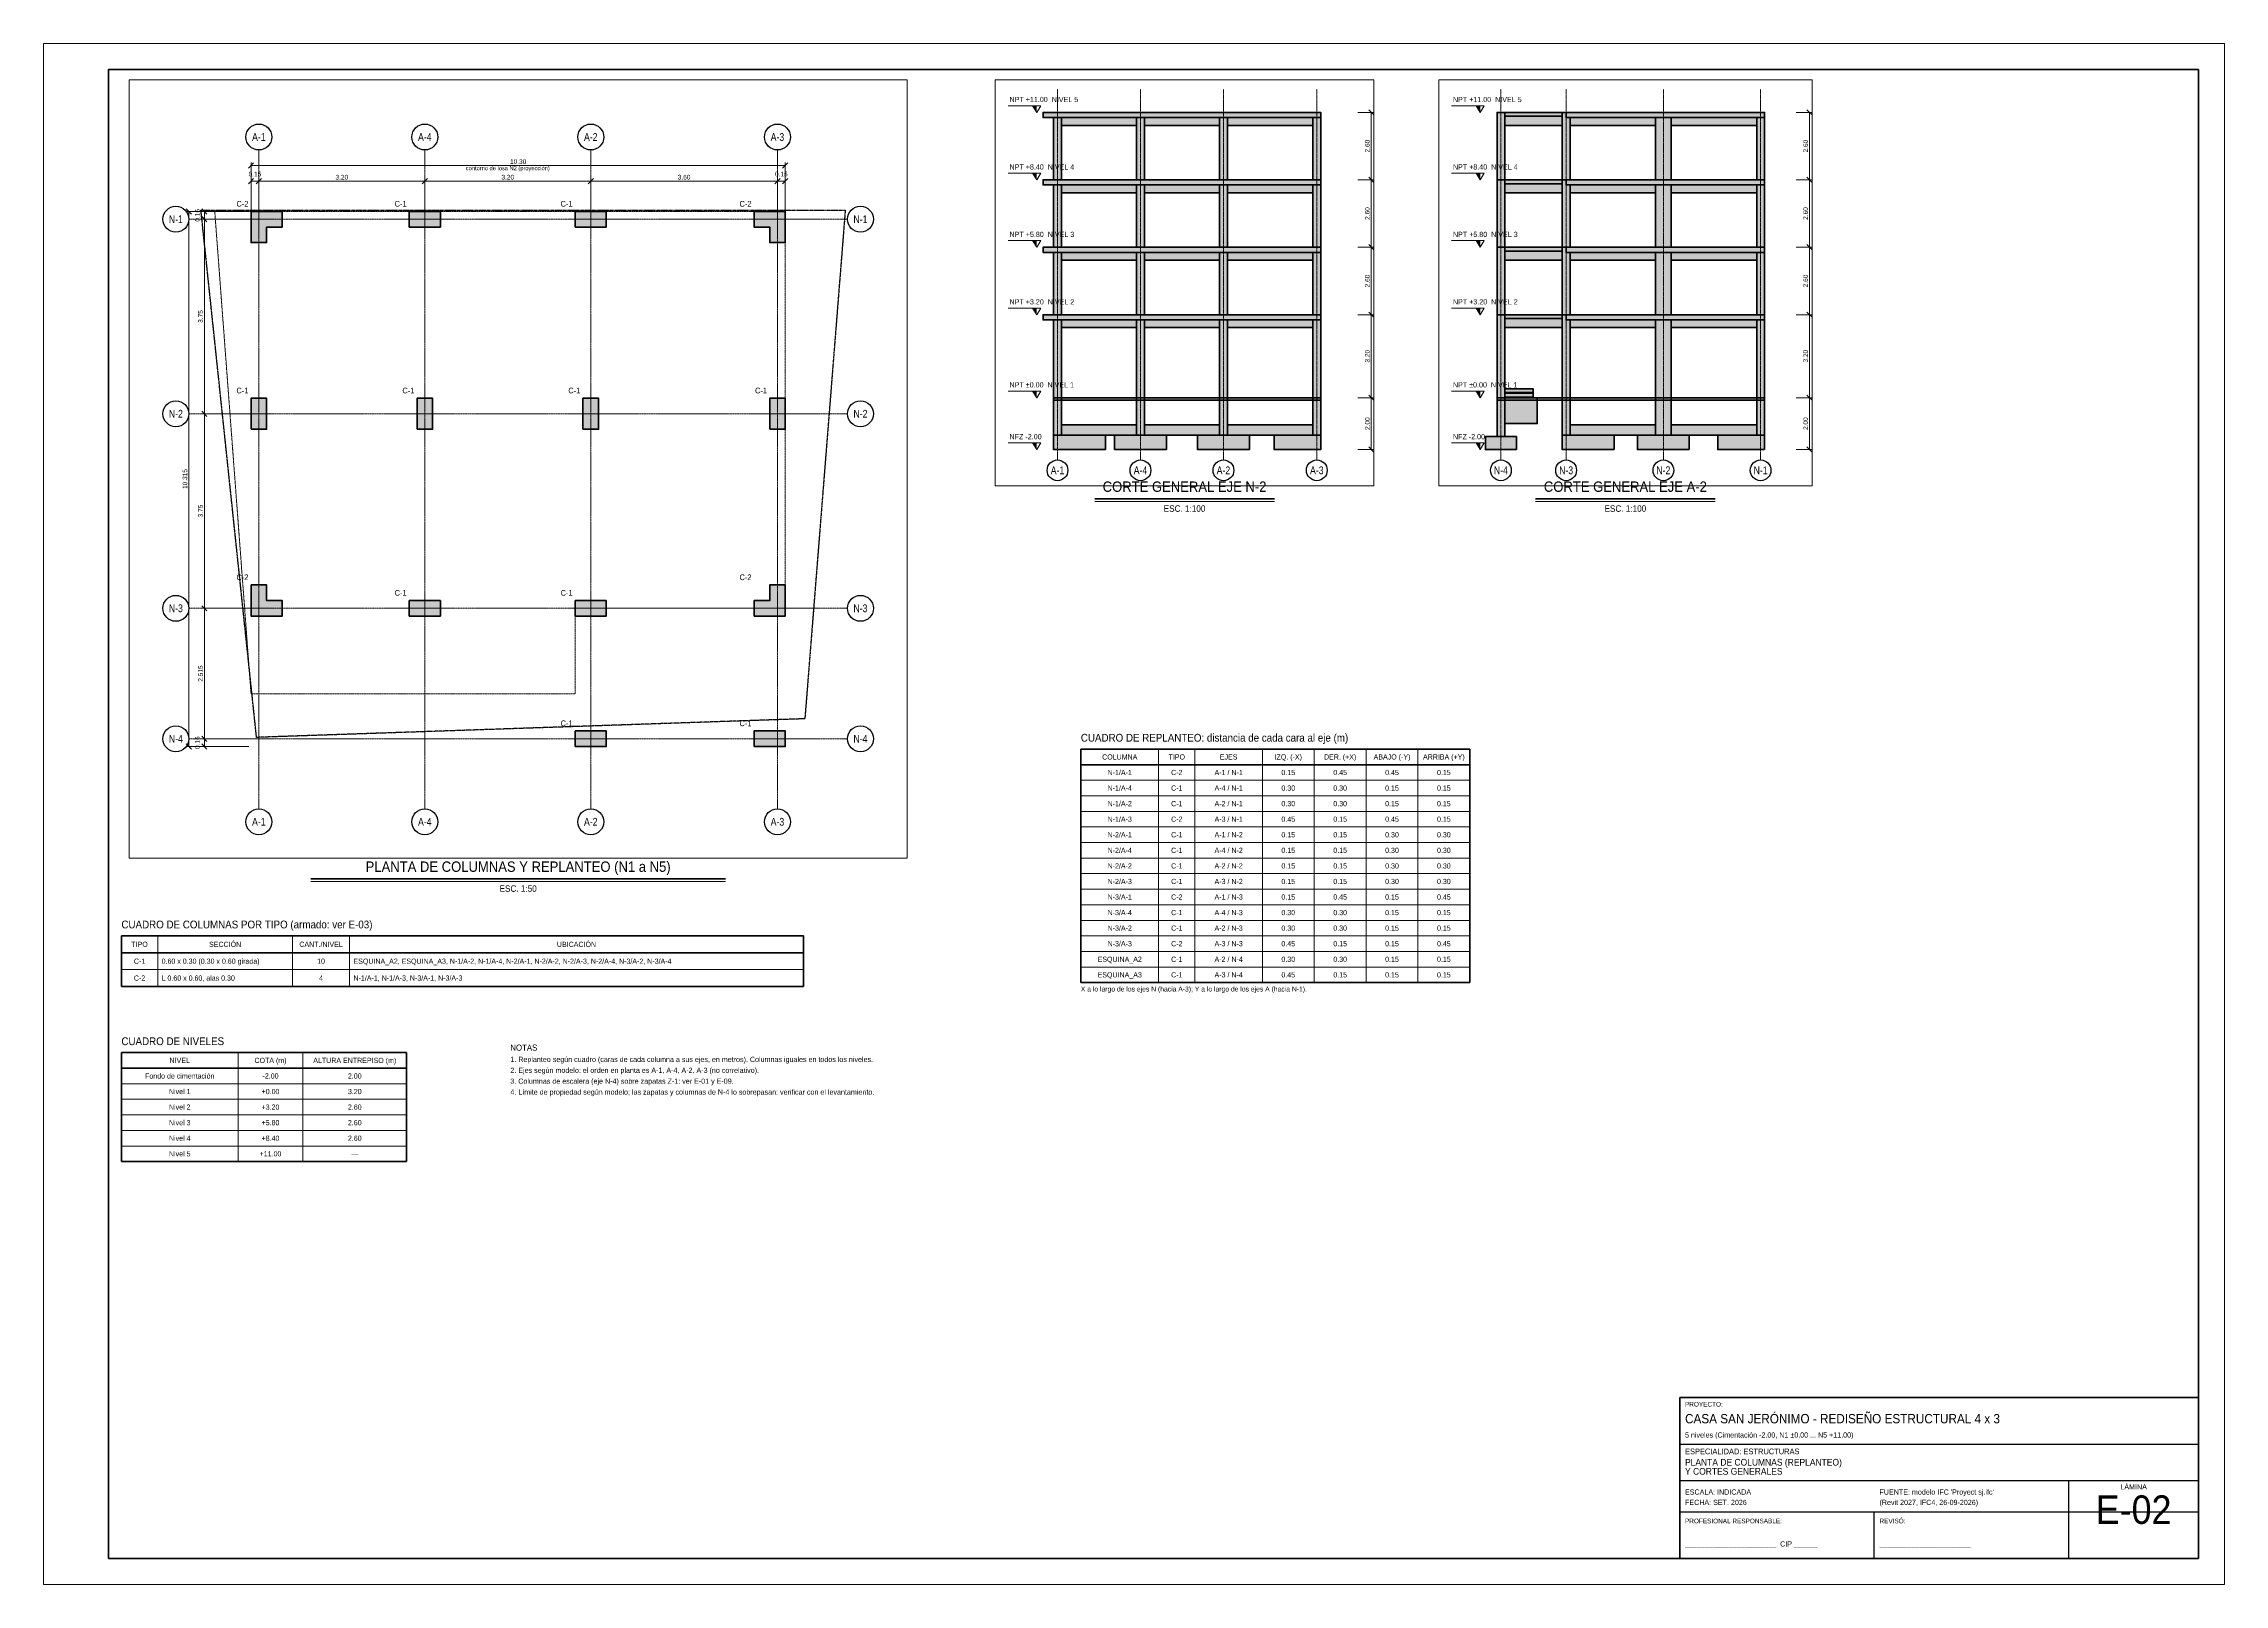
# Paper-space layout 'E-02' of a CAD drawing. Header units: metres, sheet in millimetres. Extents: x 0 to 841, y 0 to 594.
# The model-space entities are those that its viewports show. They can reach past a viewport. Long polylines and large blocks are cut down to what shows.
import ezdxf
from ezdxf.enums import TextEntityAlignment as Align

# ---------------------------------------------------------------- set-up
doc = ezdxf.new("R2010")
doc.units = ezdxf.units.M
for name, pattern in [('EJE100', [1.75, 1.2, -0.2, 0.15, -0.2]), ('EJE50', [0.875, 0.6, -0.1, 0.075, -0.1]), ('LIMITE50', [1.2, 0.75, -0.1, 0.075, -0.1, 0.075, -0.1]), ('OCULTA50', [0.225, 0.15, -0.075])]:
    doc.linetypes.add(name, pattern=pattern)
for name, color, linetype, lineweight in [('E-COLUMNA', 7, 'Continuous', 50), ('E-COLUMNA-ACH', 252, 'Continuous', 0), ('E-CORTE', 7, 'Continuous', 50), ('E-CORTE-ACH', 254, 'Continuous', 0), ('E-COTA', 7, 'Continuous', 13), ('E-EJES', 1, 'Continuous', 18), ('E-EJES-ID', 7, 'Continuous', 25), ('E-HOJA', 7, 'Continuous', 0), ('E-LIMITE', 94, 'Continuous', 25), ('E-MARCO', 7, 'Continuous', 50), ('E-NIVEL', 7, 'Continuous', 18), ('E-PROYECCION', 8, 'Continuous', 18), ('E-TABLA', 7, 'Continuous', 18), ('E-TEXTO', 7, 'Continuous', 18), ('E-TITULO', 7, 'Continuous', 35)]:
    doc.layers.add(name, color=color, linetype=linetype, lineweight=lineweight)
doc.layers.add('E-VPORT', color=7, linetype='Continuous', lineweight=13, plot=False)
doc.styles.add('ARIAL', font='arial.ttf')
doc.dimstyles.new('COTA100', dxfattribs={"dimtxt": 0.18, "dimasz": 0.12, "dimexe": 0.12, "dimexo": 0.08, "dimgap": 0.06, "dimtad": 1, "dimzin": 0, "dimdsep": 46, "dimtxsty": 'ARIAL', "dimtsz": 0.1, "dimcen": 2.5, "dimclrd": 7, "dimclre": 7, "dimclrt": 7, "dimazin": 3, "dimtfac": 1, "dimtmove": 2, "dimatfit": 3, "dimlwd": 13, "dimlwe": 13})
doc.dimstyles.new('COTA50', dxfattribs={"dimtxt": 0.09, "dimasz": 0.06, "dimexe": 0.06, "dimexo": 0.04, "dimgap": 0.03, "dimtad": 1, "dimzin": 0, "dimdsep": 46, "dimtxsty": 'ARIAL', "dimtsz": 0.05, "dimcen": 2.5, "dimclrd": 7, "dimclre": 7, "dimclrt": 7, "dimazin": 3, "dimtfac": 1, "dimtmove": 2, "dimatfit": 3, "dimlwd": 13, "dimlwe": 13})

msp = doc.modelspace()

# ---------------------------------------------------------------- hatches: boundary and pattern name
at = {"layer": 'E-COLUMNA-ACH'}
for points in [[(-0.15, 10.165), (0.45, 10.165), (0.45, 9.865), (0.15, 9.865), (0.15, 9.565), (-0.15, 9.565)], [(2.9, 9.865), (2.9, 10.165), (3.5, 10.165), (3.5, 9.865)], [(6.1, 9.865), (6.1, 10.165), (6.7, 10.165), (6.7, 9.865)], [(9.55, 10.165), (10.15, 10.165), (10.15, 9.565), (9.85, 9.565), (9.85, 9.865), (9.55, 9.865)], [(-0.15, 5.965), (-0.15, 6.565), (0.15, 6.565), (0.15, 5.965)], [(3.05, 5.965), (3.05, 6.565), (3.35, 6.565), (3.35, 5.965)], [(6.25, 5.965), (6.25, 6.565), (6.55, 6.565), (6.55, 5.965)], [(9.85, 5.965), (9.85, 6.565), (10.15, 6.565), (10.15, 5.965)], [(-0.15, 2.965), (0.15, 2.965), (0.15, 2.665), (0.45, 2.665), (0.45, 2.365), (-0.15, 2.365)], [(9.55, 2.365), (9.55, 2.665), (9.85, 2.665), (9.85, 2.965), (10.15, 2.965), (10.15, 2.365)], [(2.9, 2.365), (2.9, 2.665), (3.5, 2.665), (3.5, 2.365)], [(6.1, 2.365), (6.1, 2.665), (6.7, 2.665), (6.7, 2.365)], [(6.1, -0.15), (6.1, 0.15), (6.7, 0.15), (6.7, -0.15)], [(9.55, -0.15), (9.55, 0.15), (10.15, 0.15), (10.15, -0.15)]]:
    msp.add_hatch(color=256, dxfattribs=at).paths.add_polyline_path(points)
at = {"layer": 'E-CORTE-ACH'}
for points in [[(210.15, 10.902), (210.15, 10.8), (208.0853, 10.8), (202.6931, 10.8), (199.4435, 10.8), (199.4435, 10.9161), (199.4435, 11), (202.6931, 11), (208.0853, 11), (210.15, 11)], [(230.15, 8.4), (230, 8.4), (229.85, 8.4), (229.85, 9.7), (229.85, 11), (230, 11), (230.15, 11), (230.15, 9.7)], [(230.15, 11), (231.8112, 11), (232.365, 11), (232.365, 10.8875), (232.365, 10.85), (231.8112, 10.85), (230.15, 10.85), (230.15, 10.9625)], [(232.665, 8.4), (232.515, 8.4), (232.365, 8.4), (232.365, 9.45), (232.365, 10.5), (232.365, 10.65), (232.365, 10.8), (232.365, 10.825), (232.365, 10.85), (232.365, 10.925), (232.365, 11), (232.44, 11), (232.515, 11), (232.515, 10.9), (232.515, 10.8), (232.59, 10.8), (232.665, 10.8), (232.665, 10.65), (232.665, 10.5), (232.665, 9.45)], [(232.515, 11), (233.0816, 11), (240.165, 11), (240.165, 10.9318), (240.165, 10.8), (233.0816, 10.8), (232.515, 10.8), (232.515, 10.9852)], [(199.85, 9.45), (199.85, 10.5), (199.85, 10.65), (199.85, 10.8), (200, 10.8), (200.15, 10.8), (200.15, 10.65), (200.15, 10.5), (200.15, 9.45), (200.15, 8.4), (200, 8.4), (199.85, 8.4)], [(200.15, 10.5), (200.15, 10.65), (200.15, 10.8), (201.6, 10.8), (203.05, 10.8), (203.05, 10.65), (203.05, 10.5), (201.6, 10.5)], [(203.05, 9.45), (203.05, 10.5), (203.05, 10.65), (203.05, 10.8), (203.2, 10.8), (203.35, 10.8), (203.35, 10.65), (203.35, 10.5), (203.35, 9.45), (203.35, 8.4), (203.2, 8.4), (203.05, 8.4)], [(203.35, 10.5), (203.35, 10.65), (203.35, 10.8), (204.8, 10.8), (206.25, 10.8), (206.25, 10.65), (206.25, 10.5), (204.8, 10.5)], [(206.25, 9.45), (206.25, 10.5), (206.25, 10.65), (206.25, 10.8), (206.4, 10.8), (206.55, 10.8), (206.55, 10.65), (206.55, 10.5), (206.55, 9.45), (206.55, 8.4), (206.4, 8.4), (206.25, 8.4)], [(206.55, 10.5), (206.55, 10.65), (206.55, 10.8), (208.2, 10.8), (209.85, 10.8), (209.85, 10.65), (209.85, 10.5), (208.2, 10.5)], [(209.85, 9.45), (209.85, 10.5), (209.85, 10.65), (209.85, 10.8), (210, 10.8), (210.15, 10.8), (210.15, 10.65), (210.15, 10.5), (210.15, 9.45), (210.15, 8.4), (210, 8.4), (209.85, 8.4)], [(231.2575, 10.5), (230.15, 10.5), (230.15, 10.675), (230.15, 10.85), (231.2575, 10.85), (232.365, 10.85), (232.365, 10.675), (232.365, 10.5)], [(234.315, 10.5), (232.665, 10.5), (232.665, 10.65), (232.665, 10.8), (234.315, 10.8), (235.965, 10.8), (235.965, 10.65), (235.965, 10.5)], [(236.265, 10.8), (236.565, 10.8), (236.565, 10.65), (236.565, 10.5), (236.565, 9.45), (236.565, 8.4), (236.265, 8.4), (235.965, 8.4), (235.965, 9.45), (235.965, 10.5), (235.965, 10.65), (235.965, 10.8)], [(238.215, 10.5), (236.565, 10.5), (236.565, 10.65), (236.565, 10.8), (238.215, 10.8), (239.865, 10.8), (239.865, 10.65), (239.865, 10.5)], [(240.165, 8.4), (240.015, 8.4), (239.865, 8.4), (239.865, 9.45), (239.865, 10.5), (239.865, 10.65), (239.865, 10.8), (240.015, 10.8), (240.165, 10.8), (240.165, 10.65), (240.165, 10.5), (240.165, 9.45)], [(210.15, 8.302), (210.15, 8.2), (208.0853, 8.2), (202.6931, 8.2), (199.4435, 8.2), (199.4435, 8.3161), (199.4435, 8.4), (202.6931, 8.4), (208.0853, 8.4), (210.15, 8.4)], [(199.85, 6.85), (199.85, 7.9), (199.85, 8.05), (199.85, 8.2), (200, 8.2), (200.15, 8.2), (200.15, 8.05), (200.15, 7.9), (200.15, 6.85), (200.15, 5.8), (200, 5.8), (199.85, 5.8)], [(200.15, 7.9), (200.15, 8.05), (200.15, 8.2), (201.6, 8.2), (203.05, 8.2), (203.05, 8.05), (203.05, 7.9), (201.6, 7.9)], [(203.05, 6.85), (203.05, 7.9), (203.05, 8.05), (203.05, 8.2), (203.2, 8.2), (203.35, 8.2), (203.35, 8.05), (203.35, 7.9), (203.35, 6.85), (203.35, 5.8), (203.2, 5.8), (203.05, 5.8)], [(203.35, 7.9), (203.35, 8.05), (203.35, 8.2), (204.8, 8.2), (206.25, 8.2), (206.25, 8.05), (206.25, 7.9), (204.8, 7.9)], [(206.25, 6.85), (206.25, 7.9), (206.25, 8.05), (206.25, 8.2), (206.4, 8.2), (206.55, 8.2), (206.55, 8.05), (206.55, 7.9), (206.55, 6.85), (206.55, 5.8), (206.4, 5.8), (206.25, 5.8)], [(206.55, 7.9), (206.55, 8.05), (206.55, 8.2), (208.2, 8.2), (209.85, 8.2), (209.85, 8.05), (209.85, 7.9), (208.2, 7.9)], [(209.85, 6.85), (209.85, 7.9), (209.85, 8.05), (209.85, 8.2), (210, 8.2), (210.15, 8.2), (210.15, 8.05), (210.15, 7.9), (210.15, 6.85), (210.15, 5.8), (210, 5.8), (209.85, 5.8)], [(230.15, 5.8), (230, 5.8), (229.85, 5.8), (229.85, 7.1), (229.85, 8.4), (230, 8.4), (230.15, 8.4), (230.15, 7.1)], [(230.15, 8.4), (231.8112, 8.4), (232.365, 8.4), (232.365, 8.2875), (232.365, 8.25), (231.8112, 8.25), (230.15, 8.25), (230.15, 8.3625)], [(231.2575, 7.9), (230.15, 7.9), (230.15, 8.075), (230.15, 8.25), (231.2575, 8.25), (232.365, 8.25), (232.365, 8.075), (232.365, 7.9)], [(232.665, 5.8), (232.515, 5.8), (232.365, 5.8), (232.365, 6.85), (232.365, 7.9), (232.365, 8.05), (232.365, 8.2), (232.365, 8.225), (232.365, 8.25), (232.365, 8.325), (232.365, 8.4), (232.44, 8.4), (232.515, 8.4), (232.515, 8.3), (232.515, 8.2), (232.59, 8.2), (232.665, 8.2), (232.665, 8.05), (232.665, 7.9), (232.665, 6.85)], [(232.515, 8.4), (233.0816, 8.4), (240.165, 8.4), (240.165, 8.3318), (240.165, 8.2), (233.0816, 8.2), (232.515, 8.2), (232.515, 8.3852)], [(234.315, 7.9), (232.665, 7.9), (232.665, 8.05), (232.665, 8.2), (234.315, 8.2), (235.965, 8.2), (235.965, 8.05), (235.965, 7.9)], [(236.265, 8.2), (236.565, 8.2), (236.565, 8.05), (236.565, 7.9), (236.565, 6.85), (236.565, 5.8), (236.265, 5.8), (235.965, 5.8), (235.965, 6.85), (235.965, 7.9), (235.965, 8.05), (235.965, 8.2)], [(238.215, 7.9), (236.565, 7.9), (236.565, 8.05), (236.565, 8.2), (238.215, 8.2), (239.865, 8.2), (239.865, 8.05), (239.865, 7.9)], [(240.165, 5.8), (240.015, 5.8), (239.865, 5.8), (239.865, 6.85), (239.865, 7.9), (239.865, 8.05), (239.865, 8.2), (240.015, 8.2), (240.165, 8.2), (240.165, 8.05), (240.165, 7.9), (240.165, 6.85)], [(210.15, 5.702), (210.15, 5.6), (208.0853, 5.6), (202.6931, 5.6), (199.4435, 5.6), (199.4435, 5.7161), (199.4435, 5.8), (202.6931, 5.8), (208.0853, 5.8), (210.15, 5.8)], [(199.85, 4.25), (199.85, 5.3), (199.85, 5.45), (199.85, 5.6), (200, 5.6), (200.15, 5.6), (200.15, 5.45), (200.15, 5.3), (200.15, 4.25), (200.15, 3.2), (200, 3.2), (199.85, 3.2)], [(200.15, 5.3), (200.15, 5.45), (200.15, 5.6), (201.6, 5.6), (203.05, 5.6), (203.05, 5.45), (203.05, 5.3), (201.6, 5.3)], [(203.05, 4.25), (203.05, 5.3), (203.05, 5.45), (203.05, 5.6), (203.2, 5.6), (203.35, 5.6), (203.35, 5.45), (203.35, 5.3), (203.35, 4.25), (203.35, 3.2), (203.2, 3.2), (203.05, 3.2)], [(203.35, 5.3), (203.35, 5.45), (203.35, 5.6), (204.8, 5.6), (206.25, 5.6), (206.25, 5.45), (206.25, 5.3), (204.8, 5.3)], [(206.25, 4.25), (206.25, 5.3), (206.25, 5.45), (206.25, 5.6), (206.4, 5.6), (206.55, 5.6), (206.55, 5.45), (206.55, 5.3), (206.55, 4.25), (206.55, 3.2), (206.4, 3.2), (206.25, 3.2)], [(206.55, 5.3), (206.55, 5.45), (206.55, 5.6), (208.2, 5.6), (209.85, 5.6), (209.85, 5.45), (209.85, 5.3), (208.2, 5.3)], [(209.85, 4.25), (209.85, 5.3), (209.85, 5.45), (209.85, 5.6), (210, 5.6), (210.15, 5.6), (210.15, 5.45), (210.15, 5.3), (210.15, 4.25), (210.15, 3.2), (210, 3.2), (209.85, 3.2)], [(230.15, 3.2), (230, 3.2), (229.85, 3.2), (229.85, 4.5), (229.85, 5.8), (230, 5.8), (230.15, 5.8), (230.15, 4.5)], [(230.15, 5.8), (231.8112, 5.8), (232.365, 5.8), (232.365, 5.6875), (232.365, 5.65), (231.8112, 5.65), (230.15, 5.65), (230.15, 5.7625)], [(231.2575, 5.3), (230.15, 5.3), (230.15, 5.475), (230.15, 5.65), (231.2575, 5.65), (232.365, 5.65), (232.365, 5.475), (232.365, 5.3)], [(232.665, 3.2), (232.515, 3.2), (232.365, 3.2), (232.365, 4.25), (232.365, 5.3), (232.365, 5.45), (232.365, 5.6), (232.365, 5.625), (232.365, 5.65), (232.365, 5.725), (232.365, 5.8), (232.44, 5.8), (232.515, 5.8), (232.515, 5.7), (232.515, 5.6), (232.59, 5.6), (232.665, 5.6), (232.665, 5.45), (232.665, 5.3), (232.665, 4.25)], [(232.515, 5.8), (233.0816, 5.8), (240.165, 5.8), (240.165, 5.7318), (240.165, 5.6), (233.0816, 5.6), (232.515, 5.6), (232.515, 5.7852)], [(234.315, 5.3), (232.665, 5.3), (232.665, 5.45), (232.665, 5.6), (234.315, 5.6), (235.965, 5.6), (235.965, 5.45), (235.965, 5.3)], [(236.265, 5.6), (236.565, 5.6), (236.565, 5.45), (236.565, 5.3), (236.565, 4.25), (236.565, 3.2), (236.265, 3.2), (235.965, 3.2), (235.965, 4.25), (235.965, 5.3), (235.965, 5.45), (235.965, 5.6)], [(238.215, 5.3), (236.565, 5.3), (236.565, 5.45), (236.565, 5.6), (238.215, 5.6), (239.865, 5.6), (239.865, 5.45), (239.865, 5.3)], [(240.165, 3.2), (240.015, 3.2), (239.865, 3.2), (239.865, 4.25), (239.865, 5.3), (239.865, 5.45), (239.865, 5.6), (240.015, 5.6), (240.165, 5.6), (240.165, 5.45), (240.165, 5.3), (240.165, 4.25)], [(210.15, 3.102), (210.15, 3), (208.0853, 3), (202.6931, 3), (199.4435, 3), (199.4435, 3.1161), (199.4435, 3.2), (202.6931, 3.2), (208.0853, 3.2), (210.15, 3.2)], [(199.85, 1.35), (199.85, 2.7), (199.85, 2.85), (199.85, 3), (200, 3), (200.15, 3), (200.15, 2.85), (200.15, 2.7), (200.15, 1.35), (200.15, 0), (200, 0), (199.85, 0)], [(200.15, 2.7), (200.15, 2.85), (200.15, 3), (201.6, 3), (203.05, 3), (203.05, 2.85), (203.05, 2.7), (201.6, 2.7)], [(203.05, 1.35), (203.05, 2.7), (203.05, 2.85), (203.05, 3), (203.2, 3), (203.35, 3), (203.35, 2.85), (203.35, 2.7), (203.35, 1.35), (203.35, 0), (203.2, 0), (203.05, 0)], [(203.35, 2.7), (203.35, 2.85), (203.35, 3), (204.8, 3), (206.25, 3), (206.25, 2.85), (206.25, 2.7), (204.8, 2.7)], [(206.25, 1.35), (206.25, 2.7), (206.25, 2.85), (206.25, 3), (206.4, 3), (206.55, 3), (206.55, 2.85), (206.55, 2.7), (206.55, 1.35), (206.55, 0), (206.4, 0), (206.25, 0)], [(206.55, 2.7), (206.55, 2.85), (206.55, 3), (208.2, 3), (209.85, 3), (209.85, 2.85), (209.85, 2.7), (208.2, 2.7)], [(209.85, 1.35), (209.85, 2.7), (209.85, 2.85), (209.85, 3), (210, 3), (210.15, 3), (210.15, 2.85), (210.15, 2.7), (210.15, 1.35), (210.15, 0), (210, 0), (209.85, 0)], [(230.15, 0), (230.1242, 0), (229.85, 0), (229.85, 1.6), (229.85, 3.2), (230.1242, 3.2), (230.15, 3.2), (230.15, 0.2746)], [(230.15, 3.2), (231.8112, 3.2), (232.365, 3.2), (232.365, 3.0875), (232.365, 3.05), (231.8112, 3.05), (230.15, 3.05), (230.15, 3.1625)], [(231.2575, 2.7), (230.15, 2.7), (230.15, 2.875), (230.15, 3.05), (231.2575, 3.05), (232.365, 3.05), (232.365, 2.875), (232.365, 2.7)], [(232.665, 0), (232.515, 0), (232.365, 0), (232.365, 1.35), (232.365, 2.7), (232.365, 2.85), (232.365, 3), (232.365, 3.025), (232.365, 3.05), (232.365, 3.125), (232.365, 3.2), (232.44, 3.2), (232.515, 3.2), (232.515, 3.1), (232.515, 3), (232.59, 3), (232.665, 3), (232.665, 2.85), (232.665, 2.7), (232.665, 1.35)], [(232.515, 3.2), (233.0816, 3.2), (240.165, 3.2), (240.165, 3.1318), (240.165, 3), (233.0816, 3), (232.515, 3), (232.515, 3.1852)], [(234.315, 2.7), (232.665, 2.7), (232.665, 2.85), (232.665, 3), (234.315, 3), (235.965, 3), (235.965, 2.85), (235.965, 2.7)], [(236.265, 3), (236.565, 3), (236.565, 2.85), (236.565, 2.7), (236.565, 1.35), (236.565, 0), (236.265, 0), (235.965, 0), (235.965, 1.35), (235.965, 2.7), (235.965, 2.85), (235.965, 3)], [(238.215, 2.7), (236.565, 2.7), (236.565, 2.85), (236.565, 3), (238.215, 3), (239.865, 3), (239.865, 2.85), (239.865, 2.7)], [(240.165, 0), (240.015, 0), (239.865, 0), (239.865, 1.35), (239.865, 2.7), (239.865, 2.85), (239.865, 3), (240.015, 3), (240.165, 3), (240.165, 2.85), (240.165, 2.7), (240.165, 1.35)], [(199.85, -0.725), (199.85, 0), (199.8625, 0), (199.875, 0), (200.0691, 0), (200.15, 0), (200.15, -0.725), (200.15, -1.45), (200.0691, -1.45), (199.875, -1.45), (199.8625, -1.45), (199.85, -1.45)], [(210.15, -0.0622), (210.15, -0.1), (208.125, -0.1), (202.975, -0.1), (199.85, -0.1), (199.85, -0.05), (199.85, 0), (202.975, 0), (208.125, 0), (210.15, 0)], [(203.05, -0.725), (203.05, 0), (203.2, 0), (203.35, 0), (203.35, -0.725), (203.35, -1.45), (203.2, -1.45), (203.05, -1.45)], [(206.25, -0.725), (206.25, 0), (206.4, 0), (206.55, 0), (206.55, -0.725), (206.55, -1.45), (206.4, -1.45), (206.25, -1.45)], [(209.85, -0.725), (209.85, 0), (209.9309, 0), (210.125, 0), (210.1375, 0), (210.15, 0), (210.15, -0.725), (210.15, -1.45), (210.1375, -1.45), (210.125, -1.45), (209.9309, -1.45), (209.85, -1.45)], [(230.15, -1.5), (230, -1.5), (229.85, -1.5), (229.85, -0.75), (229.85, 0), (230, 0), (230.15, 0), (230.15, -0.75)], [(229.85, 0), (232.1787, 0), (232.9427, 0), (240.165, 0), (240.165, -0.0364), (240.165, -0.1), (232.9427, -0.1), (232.1787, -0.1), (229.85, -0.1), (229.85, -0.0074)], [(231.0535, 0.3368), (231.25, 0.3368), (231.25, 0.1985), (231.25, 0.1903), (231.25, 0.1864), (231.25, 0.1844), (231.25, 0.1832), (231.25, 0.1785), (231.1321, 0.1785), (230.15, 0.1785), (230.15, 0.1832), (230.15, 0.1844), (230.15, 0.1864), (230.15, 0.1903), (230.15, 0.1985), (230.15, 0.3368)], [(230.15, 0.1792), (230.15, 0.1985), (230.2678, 0.1985), (231.25, 0.1985), (231.25, 0.1792), (231.25, 0.0186), (230.2678, 0.0186), (230.15, 0.0186)], [(230.15, -0.8), (230.15, 0), (231.15, 0), (231.4, 0), (231.4, -0.2), (231.4, -1), (231.15, -1), (230.15, -1)], [(232.665, -1.45), (232.5841, -1.45), (232.39, -1.45), (232.3775, -1.45), (232.365, -1.45), (232.365, -0.725), (232.365, 0), (232.3775, 0), (232.39, 0), (232.5841, 0), (232.665, 0), (232.665, -0.725)], [(236.565, -1.45), (236.4854, -1.45), (236.39, -1.45), (236.265, -1.45), (236.14, -1.45), (236.0445, -1.45), (235.965, -1.45), (235.965, -0.725), (235.965, 0), (236.0445, 0), (236.14, 0), (236.265, 0), (236.39, 0), (236.4854, 0), (236.565, 0), (236.565, -0.725)], [(240.165, -1.45), (240.1525, -1.45), (240.14, -1.45), (239.9458, -1.45), (239.865, -1.45), (239.865, -0.725), (239.865, 0), (239.9458, 0), (240.14, 0), (240.1525, 0), (240.165, 0), (240.165, -0.725)], [(200.15, -1.45), (200.15, -1.25), (200.15, -1.05), (201.6, -1.05), (203.05, -1.05), (203.05, -1.25), (203.05, -1.45), (201.6, -1.45)], [(203.35, -1.45), (203.35, -1.25), (203.35, -1.05), (204.8, -1.05), (206.25, -1.05), (206.25, -1.25), (206.25, -1.45), (204.8, -1.45)], [(206.55, -1.45), (206.55, -1.25), (206.55, -1.05), (208.2, -1.05), (209.85, -1.05), (209.85, -1.25), (209.85, -1.45), (208.2, -1.45)], [(234.315, -1.45), (232.665, -1.45), (232.665, -1.25), (232.665, -1.05), (234.315, -1.05), (235.965, -1.05), (235.965, -1.25), (235.965, -1.45)], [(238.215, -1.45), (236.565, -1.45), (236.565, -1.25), (236.565, -1.05), (238.215, -1.05), (239.865, -1.05), (239.865, -1.25), (239.865, -1.45)], [(199.85, -1.725), (199.85, -1.45), (200.85, -1.45), (201.85, -1.45), (201.85, -1.725), (201.85, -2), (200.85, -2), (199.85, -2)], [(202.2, -1.725), (202.2, -1.45), (203.2, -1.45), (204.2, -1.45), (204.2, -1.725), (204.2, -2), (203.2, -2), (202.2, -2)], [(205.4, -1.725), (205.4, -1.45), (206.4, -1.45), (207.4, -1.45), (207.4, -1.725), (207.4, -2), (206.4, -2), (205.4, -2)], [(208.35, -1.725), (208.35, -1.45), (209.25, -1.45), (210.15, -1.45), (210.15, -1.725), (210.15, -2), (209.25, -2), (208.35, -2)], [(230.6, -2), (230, -2), (229.4, -2), (229.4, -1.75), (229.4, -1.5), (230, -1.5), (230.6, -1.5), (230.6, -1.75)], [(234.365, -2), (233.365, -2), (232.365, -2), (232.365, -1.725), (232.365, -1.45), (233.365, -1.45), (234.365, -1.45), (234.365, -1.725)], [(237.265, -2), (236.265, -2), (235.265, -2), (235.265, -1.725), (235.265, -1.45), (236.265, -1.45), (237.265, -1.45), (237.265, -1.725)], [(240.165, -2), (239.265, -2), (238.365, -2), (238.365, -1.725), (238.365, -1.45), (239.265, -1.45), (240.165, -1.45), (240.165, -1.725)]]:
    msp.add_hatch(color=256, dxfattribs=at).paths.add_polyline_path(points)
at = {"layer": 'E-NIVEL'}
for points in [[(199.2, 11), (199.04, 11.256), (199.2, 11.256)], [(229.2, 11), (229.04, 11.256), (229.2, 11.256)], [(199.2, 8.4), (199.04, 8.656), (199.2, 8.656)], [(229.2, 8.4), (229.04, 8.656), (229.2, 8.656)], [(199.2, 5.8), (199.04, 6.056), (199.2, 6.056)], [(229.2, 5.8), (229.04, 6.056), (229.2, 6.056)], [(199.2, 3.2), (199.04, 3.456), (199.2, 3.456)], [(229.2, 3.2), (229.04, 3.456), (229.2, 3.456)], [(199.2, 0), (199.04, 0.256), (199.2, 0.256)], [(229.2, 0), (229.04, 0.256), (229.2, 0.256)], [(199.2, -2), (199.04, -1.744), (199.2, -1.744)], [(229.2, -2), (229.04, -1.744), (229.2, -1.744)]]:
    msp.add_hatch(color=7, dxfattribs=at).paths.add_polyline_path(points)

# ---------------------------------------------------------------- linework, layer by layer
at = {"layer": 'E-COLUMNA'}
for points in [[(-0.15, 10.165), (0.45, 10.165), (0.45, 9.865), (0.15, 9.865), (0.15, 9.565), (-0.15, 9.565)], [(2.9, 9.865), (2.9, 10.165), (3.5, 10.165), (3.5, 9.865)], [(6.1, 9.865), (6.1, 10.165), (6.7, 10.165), (6.7, 9.865)], [(9.55, 10.165), (10.15, 10.165), (10.15, 9.565), (9.85, 9.565), (9.85, 9.865), (9.55, 9.865)], [(-0.15, 5.965), (-0.15, 6.565), (0.15, 6.565), (0.15, 5.965)], [(3.05, 5.965), (3.05, 6.565), (3.35, 6.565), (3.35, 5.965)], [(6.25, 5.965), (6.25, 6.565), (6.55, 6.565), (6.55, 5.965)], [(9.85, 5.965), (9.85, 6.565), (10.15, 6.565), (10.15, 5.965)], [(-0.15, 2.965), (0.15, 2.965), (0.15, 2.665), (0.45, 2.665), (0.45, 2.365), (-0.15, 2.365)], [(9.55, 2.365), (9.55, 2.665), (9.85, 2.665), (9.85, 2.965), (10.15, 2.965), (10.15, 2.365)], [(2.9, 2.365), (2.9, 2.665), (3.5, 2.665), (3.5, 2.365)], [(6.1, 2.365), (6.1, 2.665), (6.7, 2.665), (6.7, 2.365)], [(6.1, -0.15), (6.1, 0.15), (6.7, 0.15), (6.7, -0.15)], [(9.55, -0.15), (9.55, 0.15), (10.15, 0.15), (10.15, -0.15)]]:
    msp.add_lwpolyline(points, close=True, dxfattribs=at)
at = {"layer": 'E-CORTE'}
for points in [[(210.15, 10.902), (210.15, 10.8), (208.0853, 10.8), (202.6931, 10.8), (199.4435, 10.8), (199.4435, 10.9161), (199.4435, 11), (202.6931, 11), (208.0853, 11), (210.15, 11), (210.15, 10.902)], [(230.15, 8.4), (230, 8.4), (229.85, 8.4), (229.85, 9.7), (229.85, 11), (230, 11), (230.15, 11), (230.15, 9.7), (230.15, 8.4)], [(230.15, 11), (231.8112, 11), (232.365, 11), (232.365, 10.8875), (232.365, 10.85), (231.8112, 10.85), (230.15, 10.85), (230.15, 10.9625), (230.15, 11)], [(232.665, 8.4), (232.515, 8.4), (232.365, 8.4), (232.365, 9.45), (232.365, 10.5), (232.365, 10.65), (232.365, 10.8), (232.365, 10.825), (232.365, 10.85), (232.365, 10.925), (232.365, 11), (232.44, 11), (232.515, 11), (232.515, 10.9), (232.515, 10.8), (232.59, 10.8), (232.665, 10.8), (232.665, 10.65), (232.665, 10.5), (232.665, 9.45), (232.665, 8.4)], [(232.515, 11), (233.0816, 11), (240.165, 11), (240.165, 10.9318), (240.165, 10.8), (233.0816, 10.8), (232.515, 10.8), (232.515, 10.9852), (232.515, 11)], [(199.85, 9.45), (199.85, 10.5), (199.85, 10.65), (199.85, 10.8), (200, 10.8), (200.15, 10.8), (200.15, 10.65), (200.15, 10.5), (200.15, 9.45), (200.15, 8.4), (200, 8.4), (199.85, 8.4), (199.85, 9.45)], [(200.15, 10.5), (200.15, 10.65), (200.15, 10.8), (201.6, 10.8), (203.05, 10.8), (203.05, 10.65), (203.05, 10.5), (201.6, 10.5), (200.15, 10.5)], [(203.05, 9.45), (203.05, 10.5), (203.05, 10.65), (203.05, 10.8), (203.2, 10.8), (203.35, 10.8), (203.35, 10.65), (203.35, 10.5), (203.35, 9.45), (203.35, 8.4), (203.2, 8.4), (203.05, 8.4), (203.05, 9.45)], [(203.35, 10.5), (203.35, 10.65), (203.35, 10.8), (204.8, 10.8), (206.25, 10.8), (206.25, 10.65), (206.25, 10.5), (204.8, 10.5), (203.35, 10.5)], [(206.25, 9.45), (206.25, 10.5), (206.25, 10.65), (206.25, 10.8), (206.4, 10.8), (206.55, 10.8), (206.55, 10.65), (206.55, 10.5), (206.55, 9.45), (206.55, 8.4), (206.4, 8.4), (206.25, 8.4), (206.25, 9.45)], [(206.55, 10.5), (206.55, 10.65), (206.55, 10.8), (208.2, 10.8), (209.85, 10.8), (209.85, 10.65), (209.85, 10.5), (208.2, 10.5), (206.55, 10.5)], [(209.85, 9.45), (209.85, 10.5), (209.85, 10.65), (209.85, 10.8), (210, 10.8), (210.15, 10.8), (210.15, 10.65), (210.15, 10.5), (210.15, 9.45), (210.15, 8.4), (210, 8.4), (209.85, 8.4), (209.85, 9.45)], [(231.2575, 10.5), (230.15, 10.5), (230.15, 10.675), (230.15, 10.85), (231.2575, 10.85), (232.365, 10.85), (232.365, 10.675), (232.365, 10.5), (231.2575, 10.5)], [(234.315, 10.5), (232.665, 10.5), (232.665, 10.65), (232.665, 10.8), (234.315, 10.8), (235.965, 10.8), (235.965, 10.65), (235.965, 10.5), (234.315, 10.5)], [(236.265, 10.8), (236.565, 10.8), (236.565, 10.65), (236.565, 10.5), (236.565, 9.45), (236.565, 8.4), (236.265, 8.4), (235.965, 8.4), (235.965, 9.45), (235.965, 10.5), (235.965, 10.65), (235.965, 10.8), (236.265, 10.8)], [(238.215, 10.5), (236.565, 10.5), (236.565, 10.65), (236.565, 10.8), (238.215, 10.8), (239.865, 10.8), (239.865, 10.65), (239.865, 10.5), (238.215, 10.5)], [(240.165, 8.4), (240.015, 8.4), (239.865, 8.4), (239.865, 9.45), (239.865, 10.5), (239.865, 10.65), (239.865, 10.8), (240.015, 10.8), (240.165, 10.8), (240.165, 10.65), (240.165, 10.5), (240.165, 9.45), (240.165, 8.4)], [(210.15, 8.302), (210.15, 8.2), (208.0853, 8.2), (202.6931, 8.2), (199.4435, 8.2), (199.4435, 8.3161), (199.4435, 8.4), (202.6931, 8.4), (208.0853, 8.4), (210.15, 8.4), (210.15, 8.302)], [(199.85, 6.85), (199.85, 7.9), (199.85, 8.05), (199.85, 8.2), (200, 8.2), (200.15, 8.2), (200.15, 8.05), (200.15, 7.9), (200.15, 6.85), (200.15, 5.8), (200, 5.8), (199.85, 5.8), (199.85, 6.85)], [(200.15, 7.9), (200.15, 8.05), (200.15, 8.2), (201.6, 8.2), (203.05, 8.2), (203.05, 8.05), (203.05, 7.9), (201.6, 7.9), (200.15, 7.9)], [(203.05, 6.85), (203.05, 7.9), (203.05, 8.05), (203.05, 8.2), (203.2, 8.2), (203.35, 8.2), (203.35, 8.05), (203.35, 7.9), (203.35, 6.85), (203.35, 5.8), (203.2, 5.8), (203.05, 5.8), (203.05, 6.85)], [(203.35, 7.9), (203.35, 8.05), (203.35, 8.2), (204.8, 8.2), (206.25, 8.2), (206.25, 8.05), (206.25, 7.9), (204.8, 7.9), (203.35, 7.9)], [(206.25, 6.85), (206.25, 7.9), (206.25, 8.05), (206.25, 8.2), (206.4, 8.2), (206.55, 8.2), (206.55, 8.05), (206.55, 7.9), (206.55, 6.85), (206.55, 5.8), (206.4, 5.8), (206.25, 5.8), (206.25, 6.85)], [(206.55, 7.9), (206.55, 8.05), (206.55, 8.2), (208.2, 8.2), (209.85, 8.2), (209.85, 8.05), (209.85, 7.9), (208.2, 7.9), (206.55, 7.9)], [(209.85, 6.85), (209.85, 7.9), (209.85, 8.05), (209.85, 8.2), (210, 8.2), (210.15, 8.2), (210.15, 8.05), (210.15, 7.9), (210.15, 6.85), (210.15, 5.8), (210, 5.8), (209.85, 5.8), (209.85, 6.85)], [(230.15, 5.8), (230, 5.8), (229.85, 5.8), (229.85, 7.1), (229.85, 8.4), (230, 8.4), (230.15, 8.4), (230.15, 7.1), (230.15, 5.8)], [(230.15, 8.4), (231.8112, 8.4), (232.365, 8.4), (232.365, 8.2875), (232.365, 8.25), (231.8112, 8.25), (230.15, 8.25), (230.15, 8.3625), (230.15, 8.4)], [(231.2575, 7.9), (230.15, 7.9), (230.15, 8.075), (230.15, 8.25), (231.2575, 8.25), (232.365, 8.25), (232.365, 8.075), (232.365, 7.9), (231.2575, 7.9)], [(232.665, 5.8), (232.515, 5.8), (232.365, 5.8), (232.365, 6.85), (232.365, 7.9), (232.365, 8.05), (232.365, 8.2), (232.365, 8.225), (232.365, 8.25), (232.365, 8.325), (232.365, 8.4), (232.44, 8.4), (232.515, 8.4), (232.515, 8.3), (232.515, 8.2), (232.59, 8.2), (232.665, 8.2), (232.665, 8.05), (232.665, 7.9), (232.665, 6.85), (232.665, 5.8)], [(232.515, 8.4), (233.0816, 8.4), (240.165, 8.4), (240.165, 8.3318), (240.165, 8.2), (233.0816, 8.2), (232.515, 8.2), (232.515, 8.3852), (232.515, 8.4)], [(234.315, 7.9), (232.665, 7.9), (232.665, 8.05), (232.665, 8.2), (234.315, 8.2), (235.965, 8.2), (235.965, 8.05), (235.965, 7.9), (234.315, 7.9)], [(236.265, 8.2), (236.565, 8.2), (236.565, 8.05), (236.565, 7.9), (236.565, 6.85), (236.565, 5.8), (236.265, 5.8), (235.965, 5.8), (235.965, 6.85), (235.965, 7.9), (235.965, 8.05), (235.965, 8.2), (236.265, 8.2)], [(238.215, 7.9), (236.565, 7.9), (236.565, 8.05), (236.565, 8.2), (238.215, 8.2), (239.865, 8.2), (239.865, 8.05), (239.865, 7.9), (238.215, 7.9)], [(240.165, 5.8), (240.015, 5.8), (239.865, 5.8), (239.865, 6.85), (239.865, 7.9), (239.865, 8.05), (239.865, 8.2), (240.015, 8.2), (240.165, 8.2), (240.165, 8.05), (240.165, 7.9), (240.165, 6.85), (240.165, 5.8)], [(210.15, 5.702), (210.15, 5.6), (208.0853, 5.6), (202.6931, 5.6), (199.4435, 5.6), (199.4435, 5.7161), (199.4435, 5.8), (202.6931, 5.8), (208.0853, 5.8), (210.15, 5.8), (210.15, 5.702)], [(199.85, 4.25), (199.85, 5.3), (199.85, 5.45), (199.85, 5.6), (200, 5.6), (200.15, 5.6), (200.15, 5.45), (200.15, 5.3), (200.15, 4.25), (200.15, 3.2), (200, 3.2), (199.85, 3.2), (199.85, 4.25)], [(200.15, 5.3), (200.15, 5.45), (200.15, 5.6), (201.6, 5.6), (203.05, 5.6), (203.05, 5.45), (203.05, 5.3), (201.6, 5.3), (200.15, 5.3)], [(203.05, 4.25), (203.05, 5.3), (203.05, 5.45), (203.05, 5.6), (203.2, 5.6), (203.35, 5.6), (203.35, 5.45), (203.35, 5.3), (203.35, 4.25), (203.35, 3.2), (203.2, 3.2), (203.05, 3.2), (203.05, 4.25)], [(203.35, 5.3), (203.35, 5.45), (203.35, 5.6), (204.8, 5.6), (206.25, 5.6), (206.25, 5.45), (206.25, 5.3), (204.8, 5.3), (203.35, 5.3)], [(206.25, 4.25), (206.25, 5.3), (206.25, 5.45), (206.25, 5.6), (206.4, 5.6), (206.55, 5.6), (206.55, 5.45), (206.55, 5.3), (206.55, 4.25), (206.55, 3.2), (206.4, 3.2), (206.25, 3.2), (206.25, 4.25)], [(206.55, 5.3), (206.55, 5.45), (206.55, 5.6), (208.2, 5.6), (209.85, 5.6), (209.85, 5.45), (209.85, 5.3), (208.2, 5.3), (206.55, 5.3)], [(209.85, 4.25), (209.85, 5.3), (209.85, 5.45), (209.85, 5.6), (210, 5.6), (210.15, 5.6), (210.15, 5.45), (210.15, 5.3), (210.15, 4.25), (210.15, 3.2), (210, 3.2), (209.85, 3.2), (209.85, 4.25)], [(230.15, 3.2), (230, 3.2), (229.85, 3.2), (229.85, 4.5), (229.85, 5.8), (230, 5.8), (230.15, 5.8), (230.15, 4.5), (230.15, 3.2)], [(230.15, 5.8), (231.8112, 5.8), (232.365, 5.8), (232.365, 5.6875), (232.365, 5.65), (231.8112, 5.65), (230.15, 5.65), (230.15, 5.7625), (230.15, 5.8)], [(231.2575, 5.3), (230.15, 5.3), (230.15, 5.475), (230.15, 5.65), (231.2575, 5.65), (232.365, 5.65), (232.365, 5.475), (232.365, 5.3), (231.2575, 5.3)], [(232.665, 3.2), (232.515, 3.2), (232.365, 3.2), (232.365, 4.25), (232.365, 5.3), (232.365, 5.45), (232.365, 5.6), (232.365, 5.625), (232.365, 5.65), (232.365, 5.725), (232.365, 5.8), (232.44, 5.8), (232.515, 5.8), (232.515, 5.7), (232.515, 5.6), (232.59, 5.6), (232.665, 5.6), (232.665, 5.45), (232.665, 5.3), (232.665, 4.25), (232.665, 3.2)], [(232.515, 5.8), (233.0816, 5.8), (240.165, 5.8), (240.165, 5.7318), (240.165, 5.6), (233.0816, 5.6), (232.515, 5.6), (232.515, 5.7852), (232.515, 5.8)], [(234.315, 5.3), (232.665, 5.3), (232.665, 5.45), (232.665, 5.6), (234.315, 5.6), (235.965, 5.6), (235.965, 5.45), (235.965, 5.3), (234.315, 5.3)], [(236.265, 5.6), (236.565, 5.6), (236.565, 5.45), (236.565, 5.3), (236.565, 4.25), (236.565, 3.2), (236.265, 3.2), (235.965, 3.2), (235.965, 4.25), (235.965, 5.3), (235.965, 5.45), (235.965, 5.6), (236.265, 5.6)], [(238.215, 5.3), (236.565, 5.3), (236.565, 5.45), (236.565, 5.6), (238.215, 5.6), (239.865, 5.6), (239.865, 5.45), (239.865, 5.3), (238.215, 5.3)], [(240.165, 3.2), (240.015, 3.2), (239.865, 3.2), (239.865, 4.25), (239.865, 5.3), (239.865, 5.45), (239.865, 5.6), (240.015, 5.6), (240.165, 5.6), (240.165, 5.45), (240.165, 5.3), (240.165, 4.25), (240.165, 3.2)], [(210.15, 3.102), (210.15, 3), (208.0853, 3), (202.6931, 3), (199.4435, 3), (199.4435, 3.1161), (199.4435, 3.2), (202.6931, 3.2), (208.0853, 3.2), (210.15, 3.2), (210.15, 3.102)], [(199.85, 1.35), (199.85, 2.7), (199.85, 2.85), (199.85, 3), (200, 3), (200.15, 3), (200.15, 2.85), (200.15, 2.7), (200.15, 1.35), (200.15, 0), (200, 0), (199.85, 0), (199.85, 1.35)], [(200.15, 2.7), (200.15, 2.85), (200.15, 3), (201.6, 3), (203.05, 3), (203.05, 2.85), (203.05, 2.7), (201.6, 2.7), (200.15, 2.7)], [(203.05, 1.35), (203.05, 2.7), (203.05, 2.85), (203.05, 3), (203.2, 3), (203.35, 3), (203.35, 2.85), (203.35, 2.7), (203.35, 1.35), (203.35, 0), (203.2, 0), (203.05, 0), (203.05, 1.35)], [(203.35, 2.7), (203.35, 2.85), (203.35, 3), (204.8, 3), (206.25, 3), (206.25, 2.85), (206.25, 2.7), (204.8, 2.7), (203.35, 2.7)], [(206.25, 1.35), (206.25, 2.7), (206.25, 2.85), (206.25, 3), (206.4, 3), (206.55, 3), (206.55, 2.85), (206.55, 2.7), (206.55, 1.35), (206.55, 0), (206.4, 0), (206.25, 0), (206.25, 1.35)], [(206.55, 2.7), (206.55, 2.85), (206.55, 3), (208.2, 3), (209.85, 3), (209.85, 2.85), (209.85, 2.7), (208.2, 2.7), (206.55, 2.7)], [(209.85, 1.35), (209.85, 2.7), (209.85, 2.85), (209.85, 3), (210, 3), (210.15, 3), (210.15, 2.85), (210.15, 2.7), (210.15, 1.35), (210.15, 0), (210, 0), (209.85, 0), (209.85, 1.35)], [(230.15, 0), (230.1242, 0), (229.85, 0), (229.85, 1.6), (229.85, 3.2), (230.1242, 3.2), (230.15, 3.2), (230.15, 0.2746), (230.15, 0)], [(230.15, 3.2), (231.8112, 3.2), (232.365, 3.2), (232.365, 3.0875), (232.365, 3.05), (231.8112, 3.05), (230.15, 3.05), (230.15, 3.1625), (230.15, 3.2)], [(231.2575, 2.7), (230.15, 2.7), (230.15, 2.875), (230.15, 3.05), (231.2575, 3.05), (232.365, 3.05), (232.365, 2.875), (232.365, 2.7), (231.2575, 2.7)], [(232.665, 0), (232.515, 0), (232.365, 0), (232.365, 1.35), (232.365, 2.7), (232.365, 2.85), (232.365, 3), (232.365, 3.025), (232.365, 3.05), (232.365, 3.125), (232.365, 3.2), (232.44, 3.2), (232.515, 3.2), (232.515, 3.1), (232.515, 3), (232.59, 3), (232.665, 3), (232.665, 2.85), (232.665, 2.7), (232.665, 1.35), (232.665, 0)], [(232.515, 3.2), (233.0816, 3.2), (240.165, 3.2), (240.165, 3.1318), (240.165, 3), (233.0816, 3), (232.515, 3), (232.515, 3.1852), (232.515, 3.2)], [(234.315, 2.7), (232.665, 2.7), (232.665, 2.85), (232.665, 3), (234.315, 3), (235.965, 3), (235.965, 2.85), (235.965, 2.7), (234.315, 2.7)], [(236.265, 3), (236.565, 3), (236.565, 2.85), (236.565, 2.7), (236.565, 1.35), (236.565, 0), (236.265, 0), (235.965, 0), (235.965, 1.35), (235.965, 2.7), (235.965, 2.85), (235.965, 3), (236.265, 3)], [(238.215, 2.7), (236.565, 2.7), (236.565, 2.85), (236.565, 3), (238.215, 3), (239.865, 3), (239.865, 2.85), (239.865, 2.7), (238.215, 2.7)], [(240.165, 0), (240.015, 0), (239.865, 0), (239.865, 1.35), (239.865, 2.7), (239.865, 2.85), (239.865, 3), (240.015, 3), (240.165, 3), (240.165, 2.85), (240.165, 2.7), (240.165, 1.35), (240.165, 0)], [(199.85, -0.725), (199.85, 0), (199.8625, 0), (199.875, 0), (200.0691, 0), (200.15, 0), (200.15, -0.725), (200.15, -1.45), (200.0691, -1.45), (199.875, -1.45), (199.8625, -1.45), (199.85, -1.45), (199.85, -0.725)], [(210.15, -0.0622), (210.15, -0.1), (208.125, -0.1), (202.975, -0.1), (199.85, -0.1), (199.85, -0.05), (199.85, 0), (202.975, 0), (208.125, 0), (210.15, 0), (210.15, -0.0622)], [(203.05, -0.725), (203.05, 0), (203.2, 0), (203.35, 0), (203.35, -0.725), (203.35, -1.45), (203.2, -1.45), (203.05, -1.45), (203.05, -0.725)], [(206.25, -0.725), (206.25, 0), (206.4, 0), (206.55, 0), (206.55, -0.725), (206.55, -1.45), (206.4, -1.45), (206.25, -1.45), (206.25, -0.725)], [(209.85, -0.725), (209.85, 0), (209.9309, 0), (210.125, 0), (210.1375, 0), (210.15, 0), (210.15, -0.725), (210.15, -1.45), (210.1375, -1.45), (210.125, -1.45), (209.9309, -1.45), (209.85, -1.45), (209.85, -0.725)], [(230.15, -1.5), (230, -1.5), (229.85, -1.5), (229.85, -0.75), (229.85, 0), (230, 0), (230.15, 0), (230.15, -0.75), (230.15, -1.5)], [(229.85, 0), (232.1787, 0), (232.9427, 0), (240.165, 0), (240.165, -0.0364), (240.165, -0.1), (232.9427, -0.1), (232.1787, -0.1), (229.85, -0.1), (229.85, -0.0074), (229.85, 0)], [(231.0535, 0.3368), (231.25, 0.3368), (231.25, 0.1985), (231.25, 0.1903), (231.25, 0.1864), (231.25, 0.1844), (231.25, 0.1832), (231.25, 0.1785), (231.1321, 0.1785), (230.15, 0.1785), (230.15, 0.1832), (230.15, 0.1844), (230.15, 0.1864), (230.15, 0.1903), (230.15, 0.1985), (230.15, 0.3368), (231.0535, 0.3368)], [(230.15, 0.1792), (230.15, 0.1985), (230.2678, 0.1985), (231.25, 0.1985), (231.25, 0.1792), (231.25, 0.0186), (230.2678, 0.0186), (230.15, 0.0186), (230.15, 0.1792)], [(230.15, -0.8), (230.15, 0), (231.15, 0), (231.4, 0), (231.4, -0.2), (231.4, -1), (231.15, -1), (230.15, -1), (230.15, -0.8)], [(232.665, -1.45), (232.5841, -1.45), (232.39, -1.45), (232.3775, -1.45), (232.365, -1.45), (232.365, -0.725), (232.365, 0), (232.3775, 0), (232.39, 0), (232.5841, 0), (232.665, 0), (232.665, -0.725), (232.665, -1.45)], [(236.565, -1.45), (236.4854, -1.45), (236.39, -1.45), (236.265, -1.45), (236.14, -1.45), (236.0445, -1.45), (235.965, -1.45), (235.965, -0.725), (235.965, 0), (236.0445, 0), (236.14, 0), (236.265, 0), (236.39, 0), (236.4854, 0), (236.565, 0), (236.565, -0.725), (236.565, -1.45)], [(240.165, -1.45), (240.1525, -1.45), (240.14, -1.45), (239.9458, -1.45), (239.865, -1.45), (239.865, -0.725), (239.865, 0), (239.9458, 0), (240.14, 0), (240.1525, 0), (240.165, 0), (240.165, -0.725), (240.165, -1.45)], [(200.15, -1.45), (200.15, -1.25), (200.15, -1.05), (201.6, -1.05), (203.05, -1.05), (203.05, -1.25), (203.05, -1.45), (201.6, -1.45), (200.15, -1.45)], [(203.35, -1.45), (203.35, -1.25), (203.35, -1.05), (204.8, -1.05), (206.25, -1.05), (206.25, -1.25), (206.25, -1.45), (204.8, -1.45), (203.35, -1.45)], [(206.55, -1.45), (206.55, -1.25), (206.55, -1.05), (208.2, -1.05), (209.85, -1.05), (209.85, -1.25), (209.85, -1.45), (208.2, -1.45), (206.55, -1.45)], [(234.315, -1.45), (232.665, -1.45), (232.665, -1.25), (232.665, -1.05), (234.315, -1.05), (235.965, -1.05), (235.965, -1.25), (235.965, -1.45), (234.315, -1.45)], [(238.215, -1.45), (236.565, -1.45), (236.565, -1.25), (236.565, -1.05), (238.215, -1.05), (239.865, -1.05), (239.865, -1.25), (239.865, -1.45), (238.215, -1.45)], [(199.85, -1.725), (199.85, -1.45), (200.85, -1.45), (201.85, -1.45), (201.85, -1.725), (201.85, -2), (200.85, -2), (199.85, -2), (199.85, -1.725)], [(202.2, -1.725), (202.2, -1.45), (203.2, -1.45), (204.2, -1.45), (204.2, -1.725), (204.2, -2), (203.2, -2), (202.2, -2), (202.2, -1.725)], [(205.4, -1.725), (205.4, -1.45), (206.4, -1.45), (207.4, -1.45), (207.4, -1.725), (207.4, -2), (206.4, -2), (205.4, -2), (205.4, -1.725)], [(208.35, -1.725), (208.35, -1.45), (209.25, -1.45), (210.15, -1.45), (210.15, -1.725), (210.15, -2), (209.25, -2), (208.35, -2), (208.35, -1.725)], [(230.6, -2), (230, -2), (229.4, -2), (229.4, -1.75), (229.4, -1.5), (230, -1.5), (230.6, -1.5), (230.6, -1.75), (230.6, -2)], [(234.365, -2), (233.365, -2), (232.365, -2), (232.365, -1.725), (232.365, -1.45), (233.365, -1.45), (234.365, -1.45), (234.365, -1.725), (234.365, -2)], [(237.265, -2), (236.265, -2), (235.265, -2), (235.265, -1.725), (235.265, -1.45), (236.265, -1.45), (237.265, -1.45), (237.265, -1.725), (237.265, -2)], [(240.165, -2), (239.265, -2), (238.365, -2), (238.365, -1.725), (238.365, -1.45), (239.265, -1.45), (240.165, -1.45), (240.165, -1.725), (240.165, -2)]]:
    msp.add_lwpolyline(points, dxfattribs=at)
at = {"layer": 'E-EJES', "linetype": 'EJE100'}
for p, q in [((200, -2.4), (200, 11.9)), ((203.2, -2.4), (203.2, 11.9)), ((206.4, -2.4), (206.4, 11.9)), ((210, -2.4), (210, 11.9)), ((230, -2.4), (230, 11.9)), ((232.515, -2.4), (232.515, 11.9)), ((236.265, -2.4), (236.265, 11.9)), ((240.015, -2.4), (240.015, 11.9))]:
    msp.add_line(p, q, dxfattribs=at)
at = {"layer": 'E-EJES', "linetype": 'EJE50'}
for p, q in [((0, -1.35), (0, 11.35)), ((3.2, -1.35), (3.2, 11.35)), ((6.4, -1.35), (6.4, 11.35)), ((10, -1.35), (10, 11.35)), ((-1.35, 10.015), (11.35, 10.015)), ((-1.35, 6.265), (11.35, 6.265)), ((-1.35, 2.515), (11.35, 2.515)), ((-1.35, 0), (11.35, 0))]:
    msp.add_line(p, q, dxfattribs=at)
at = {"layer": 'E-EJES-ID'}
for centre, radius in [((0, 11.6), 0.25), ((3.2, 11.6), 0.25), ((6.4, 11.6), 0.25), ((10, 11.6), 0.25), ((-1.6, 10.015), 0.25), ((11.6, 10.015), 0.25), ((-1.6, 6.265), 0.25), ((11.6, 6.265), 0.25), ((-1.6, 2.515), 0.25), ((11.6, 2.515), 0.25), ((-1.6, 0), 0.25), ((11.6, 0), 0.25), ((0, -1.6), 0.25), ((3.2, -1.6), 0.25), ((6.4, -1.6), 0.25), ((10, -1.6), 0.25), ((200, -2.8), 0.4), ((203.2, -2.8), 0.4), ((206.4, -2.8), 0.4), ((210, -2.8), 0.4), ((230, -2.8), 0.4), ((232.515, -2.8), 0.4), ((236.265, -2.8), 0.4), ((240.015, -2.8), 0.4)]:
    msp.add_circle(centre, radius, dxfattribs=at)
at = {"layer": 'E-LIMITE', "linetype": 'LIMITE50'}
for points in [[(-0.0441, 0.0267), (-1.1165, 10.19)], [(-1.1165, 10.19), (11.3075, 10.19)], [(11.3075, 10.19), (10.528, 0.3855)], [(10.528, 0.3855), (-0.0441, 0.0267)]]:
    msp.add_lwpolyline(points, dxfattribs=at)
at = {"layer": 'E-NIVEL'}
for p, q in [((198.1, 11.256), (199.36, 11.256)), ((228.1, 11.256), (229.36, 11.256)), ((198.1, 8.656), (199.36, 8.656)), ((228.1, 8.656), (229.36, 8.656)), ((198.1, 6.056), (199.36, 6.056)), ((228.1, 6.056), (229.36, 6.056)), ((198.1, 3.456), (199.36, 3.456)), ((228.1, 3.456), (229.36, 3.456)), ((198.1, 0.256), (199.36, 0.256)), ((228.1, 0.256), (229.36, 0.256)), ((198.1, -1.744), (199.36, -1.744)), ((228.1, -1.744), (229.36, -1.744))]:
    msp.add_line(p, q, dxfattribs=at)
for points in [[(199.2, 11), (199.04, 11.256), (199.36, 11.256)], [(229.2, 11), (229.04, 11.256), (229.36, 11.256)], [(199.2, 8.4), (199.04, 8.656), (199.36, 8.656)], [(229.2, 8.4), (229.04, 8.656), (229.36, 8.656)], [(199.2, 5.8), (199.04, 6.056), (199.36, 6.056)], [(229.2, 5.8), (229.04, 6.056), (229.36, 6.056)], [(199.2, 3.2), (199.04, 3.456), (199.36, 3.456)], [(229.2, 3.2), (229.04, 3.456), (229.36, 3.456)], [(199.2, 0), (199.04, 0.256), (199.36, 0.256)], [(229.2, 0), (229.04, 0.256), (229.36, 0.256)], [(199.2, -2), (199.04, -1.744), (199.36, -1.744)], [(229.2, -2), (229.04, -1.744), (229.36, -1.744)]]:
    msp.add_lwpolyline(points, close=True, dxfattribs=at)
at = {"layer": 'E-PROYECCION', "linetype": 'OCULTA50'}
msp.add_lwpolyline([(-0.85, 10.165), (10.15, 10.165), (10.15, 2.515), (6.1, 2.515), (6.1, 0.865), (-0.15, 0.865), (-0.85, 10.165)], dxfattribs=at)

# ---------------------------------------------------------------- texts
at = {"layer": 'E-EJES-ID', "style": 'ARIAL', "width": 0.8}
for s, height, p in [('A-1', 0.15, (0, 11.6)), ('A-4', 0.15, (3.2, 11.6)), ('A-2', 0.15, (6.4, 11.6)), ('A-3', 0.15, (10, 11.6)), ('N-1', 0.15, (-1.6, 10.015)), ('N-1', 0.15, (11.6, 10.015)), ('N-2', 0.15, (-1.6, 6.265)), ('N-2', 0.15, (11.6, 6.265)), ('N-3', 0.15, (-1.6, 2.515)), ('N-3', 0.15, (11.6, 2.515)), ('N-4', 0.15, (-1.6, 0)), ('N-4', 0.15, (11.6, 0)), ('A-1', 0.15, (0, -1.6)), ('A-4', 0.15, (3.2, -1.6)), ('A-2', 0.15, (6.4, -1.6)), ('A-3', 0.15, (10, -1.6)), ('A-1', 0.3, (200, -2.8)), ('A-4', 0.3, (203.2, -2.8)), ('A-2', 0.3, (206.4, -2.8)), ('A-3', 0.3, (210, -2.8)), ('N-4', 0.3, (230, -2.8)), ('N-3', 0.3, (232.515, -2.8)), ('N-2', 0.3, (236.265, -2.8)), ('N-1', 0.3, (240.015, -2.8))]:
    msp.add_text(s, height=height, dxfattribs=at).set_placement(p, align=Align.MIDDLE_CENTER)
at = {"layer": 'E-NIVEL', "style": 'ARIAL', "width": 0.9}
for s, p in [('NPT +11.00  NIVEL 5', (198.15, 11.336)), ('NPT +11.00  NIVEL 5', (228.15, 11.336)), ('NPT +8.40  NIVEL 4', (198.15, 8.736)), ('NPT +8.40  NIVEL 4', (228.15, 8.736)), ('NPT +5.80  NIVEL 3', (198.15, 6.136)), ('NPT +5.80  NIVEL 3', (228.15, 6.136)), ('NPT +3.20  NIVEL 2', (198.15, 3.536)), ('NPT +3.20  NIVEL 2', (228.15, 3.536)), ('NPT ±0.00  NIVEL 1', (198.15, 0.336)), ('NPT ±0.00  NIVEL 1', (228.15, 0.336)), ('NFZ -2.00', (198.15, -1.664)), ('NFZ -2.00', (228.15, -1.664))]:
    msp.add_text(s, height=0.2, dxfattribs=at).set_placement(p, align=Align.BOTTOM_LEFT)
at = {"layer": 'E-TEXTO', "style": 'ARIAL', "width": 0.9}
msp.add_text('contorno de losa N2 (proyección)', height=0.08, dxfattribs=at).set_placement((4.8, 11), align=Align.MIDDLE_CENTER)
at = {"layer": 'E-TITULO', "style": 'ARIAL', "width": 0.9}
for s, p in [('C-2', (-0.2, 10.225)), ('C-1', (2.85, 10.225)), ('C-1', (6.05, 10.225)), ('C-2', (9.5, 10.225)), ('C-1', (-0.2, 6.625)), ('C-1', (3, 6.625)), ('C-1', (6.2, 6.625)), ('C-1', (9.8, 6.625)), ('C-2', (-0.2, 3.025)), ('C-2', (9.5, 3.025)), ('C-1', (2.85, 2.725)), ('C-1', (6.05, 2.725)), ('C-1', (6.05, 0.21)), ('C-1', (9.5, 0.21))]:
    msp.add_text(s, height=0.11, dxfattribs=at).set_placement(p, align=Align.BOTTOM_RIGHT)

# ---------------------------------------------------------------- dimensions: what is measured, and where the dimension line sits
at = {"layer": 'E-COTA'}
for base, p1, p2 in [((-0.15, 11.05), (-0.15, 10.165), (10.15, 10.165)), ((-0.15, 10.75), (-0.15, 10.165), (0, 10.165)), ((10, 10.75), (10, 10.165), (10.15, 10.165)), ((0, 10.75), (0, 10.165), (3.2, 10.165)), ((3.2, 10.75), (3.2, 10.165), (6.4, 10.165)), ((6.4, 10.75), (6.4, 10.165), (10, 10.165))]:
    msp.add_linear_dim(base=base, p1=p1, p2=p2, dimstyle='COTA50', override={"dimdec": 2}, dxfattribs=at).render()
for base, p1, p2, dimstyle, override in [((212.1, 8.4), (211.5, 8.4), (211.5, 11), 'COTA100', {"dimdec": 2}), ((241.9, 8.4), (241.3, 8.4), (241.3, 11), 'COTA100', {"dimdec": 2}), ((-1.35, -0.15), (-0.15, -0.15), (-0.15, 10.165), 'COTA50', {"dimdec": 3}), ((212.1, 5.8), (211.5, 5.8), (211.5, 8.4), 'COTA100', {"dimdec": 2}), ((241.9, 5.8), (241.3, 5.8), (241.3, 8.4), 'COTA100', {"dimdec": 2}), ((212.1, 3.2), (211.5, 3.2), (211.5, 5.8), 'COTA100', {"dimdec": 2}), ((241.9, 3.2), (241.3, 3.2), (241.3, 5.8), 'COTA100', {"dimdec": 2}), ((212.1, 0), (211.5, 0), (211.5, 3.2), 'COTA100', {"dimdec": 2}), ((241.9, 0), (241.3, 0), (241.3, 3.2), 'COTA100', {"dimdec": 2}), ((212.1, -2), (211.5, -2), (211.5, 0), 'COTA100', {"dimdec": 2}), ((241.9, -2), (241.3, -2), (241.3, 0), 'COTA100', {"dimdec": 2})]:
    msp.add_linear_dim(base=base, p1=p1, p2=p2, angle=90, dimstyle=dimstyle, override=override, dxfattribs=at).render()
for base, p1, p2, text in [((-1.05, 10.015), (-0.15, 10.015), (-0.15, 10.165), '0.15'), ((-1.05, 6.265), (-0.15, 6.265), (-0.15, 10.015), '3.75'), ((-1.05, 2.515), (-0.15, 2.515), (-0.15, 6.265), '3.75'), ((-1.05, 0), (-0.15, 0), (-0.15, 2.515), '2.515'), ((-1.05, -0.15), (-0.15, -0.15), (-0.15, 0), '0.15')]:
    msp.add_linear_dim(base=base, p1=p1, p2=p2, angle=90, text=text, dimstyle='COTA50', override={"dimdec": 2}, dxfattribs=at).render()

psp = doc.layouts.new('E-02')

# ---------------------------------------------------------------- linework, layer by layer
at = {"layer": 'E-HOJA', "lineweight": 0}
psp.add_lwpolyline([(0, 0), (841, 0), (841, 594), (0, 594)], close=True, dxfattribs=at)
at = {"layer": 'E-MARCO', "lineweight": 25}
for p, q in [((631, 54), (831, 54)), ((631, 40), (831, 40)), ((781, 10), (781, 40)), ((631, 28), (831, 28)), ((706, 10), (706, 28))]:
    psp.add_line(p, q, dxfattribs=at)
at = {"layer": 'E-MARCO', "lineweight": 70}
psp.add_lwpolyline([(25, 10), (831, 10), (831, 584), (25, 584)], close=True, dxfattribs=at)
at = {"layer": 'E-MARCO', "lineweight": 50}
psp.add_lwpolyline([(631, 10), (831, 10), (831, 72), (631, 72)], close=True, dxfattribs=at)
at = {"layer": 'E-TABLA', "lineweight": 50}
for p, q in [((400, 322), (550, 322)), ((400, 322), (400, 232)), ((550, 322), (550, 232)), ((400, 316), (550, 316)), ((30, 250), (293, 250)), ((30, 250), (30, 230.5)), ((293, 250), (293, 230.5)), ((30, 243.5), (293, 243.5)), ((30, 230.5), (293, 230.5)), ((400, 232), (550, 232)), ((30, 205), (140, 205)), ((30, 205), (30, 163)), ((140, 205), (140, 163)), ((30, 199), (140, 199)), ((30, 163), (140, 163))]:
    psp.add_line(p, q, dxfattribs=at)
at = {"layer": 'E-TABLA', "lineweight": 18}
for p, q in [((430, 322), (430, 232)), ((444, 322), (444, 232)), ((470, 322), (470, 232)), ((490, 322), (490, 232)), ((510, 322), (510, 232)), ((530, 322), (530, 232)), ((400, 310), (550, 310)), ((400, 304), (550, 304)), ((400, 298), (550, 298)), ((400, 292), (550, 292)), ((400, 286), (550, 286)), ((400, 280), (550, 280)), ((400, 274), (550, 274)), ((400, 268), (550, 268)), ((400, 262), (550, 262)), ((400, 256), (550, 256)), ((44, 250), (44, 230.5)), ((96, 250), (96, 230.5)), ((118, 250), (118, 230.5)), ((400, 250), (550, 250)), ((400, 244), (550, 244)), ((30, 237), (293, 237)), ((400, 238), (550, 238)), ((75, 205), (75, 163)), ((100, 205), (100, 163)), ((30, 193), (140, 193)), ((30, 187), (140, 187)), ((30, 181), (140, 181)), ((30, 175), (140, 175)), ((30, 169), (140, 169))]:
    psp.add_line(p, q, dxfattribs=at)
at = {"layer": 'E-TITULO', "lineweight": 50}
for p, q in [((405.35, 418.5), (474.65, 418.5)), ((575.35, 418.5), (644.65, 418.5)), ((103, 272), (263, 272))]:
    psp.add_line(p, q, dxfattribs=at)
at = {"layer": 'E-TITULO', "lineweight": 18}
for p, q in [((405.35, 417.5), (474.65, 417.5)), ((575.35, 417.5), (644.65, 417.5)), ((103, 271), (263, 271))]:
    psp.add_line(p, q, dxfattribs=at)

# ---------------------------------------------------------------- texts
at = {"layer": 'E-TABLA', "style": 'ARIAL', "width": 0.85}
for s, p in [('COLUMNA', (415, 319)), ('TIPO', (437, 319)), ('EJES', (457, 319)), ('IZQ. (-X)', (480, 319)), ('DER. (+X)', (500, 319)), ('ABAJO (-Y)', (520, 319)), ('ARRIBA (+Y)', (540, 319)), ('N-1/A-1', (415, 313)), ('C-2', (437, 313)), ('A-1 / N-1', (457, 313)), ('0.15', (480, 313)), ('0.45', (500, 313)), ('0.45', (520, 313)), ('0.15', (540, 313)), ('N-1/A-4', (415, 307)), ('C-1', (437, 307)), ('A-4 / N-1', (457, 307)), ('0.30', (480, 307)), ('0.30', (500, 307)), ('0.15', (520, 307)), ('0.15', (540, 307)), ('N-1/A-2', (415, 301)), ('N-1/A-3', (415, 295)), ('C-1', (437, 301)), ('C-2', (437, 295)), ('A-2 / N-1', (457, 301)), ('A-3 / N-1', (457, 295)), ('0.30', (480, 301)), ('0.45', (480, 295)), ('0.30', (500, 301)), ('0.15', (500, 295)), ('0.15', (520, 301)), ('0.45', (520, 295)), ('0.15', (540, 301)), ('0.15', (540, 295)), ('N-2/A-1', (415, 289)), ('C-1', (437, 289)), ('A-1 / N-2', (457, 289)), ('0.15', (480, 289)), ('0.15', (500, 289)), ('0.30', (520, 289)), ('0.30', (540, 289)), ('N-2/A-4', (415, 283)), ('N-2/A-2', (415, 277)), ('C-1', (437, 283)), ('C-1', (437, 277)), ('A-4 / N-2', (457, 283)), ('A-2 / N-2', (457, 277)), ('0.15', (480, 283)), ('0.15', (480, 277)), ('0.15', (500, 283)), ('0.15', (500, 277)), ('0.30', (520, 283)), ('0.30', (520, 277)), ('0.30', (540, 283)), ('0.30', (540, 277)), ('N-2/A-3', (415, 271)), ('C-1', (437, 271)), ('A-3 / N-2', (457, 271)), ('0.15', (480, 271)), ('0.15', (500, 271)), ('0.30', (520, 271)), ('0.30', (540, 271)), ('N-3/A-1', (415, 265)), ('C-2', (437, 265)), ('A-1 / N-3', (457, 265)), ('0.15', (480, 265)), ('0.45', (500, 265)), ('0.15', (520, 265)), ('0.45', (540, 265)), ('N-3/A-4', (415, 259)), ('N-3/A-2', (415, 253)), ('C-1', (437, 259)), ('C-1', (437, 253)), ('A-4 / N-3', (457, 259)), ('A-2 / N-3', (457, 253)), ('0.30', (480, 259)), ('0.30', (480, 253)), ('0.30', (500, 259)), ('0.30', (500, 253)), ('0.15', (520, 259)), ('0.15', (520, 253)), ('0.15', (540, 259)), ('0.15', (540, 253)), ('TIPO', (37, 246.75)), ('SECCIÓN', (70, 246.75)), ('CANT./NIVEL', (107, 246.75)), ('UBICACIÓN', (205.5, 246.75)), ('N-3/A-3', (415, 247)), ('C-2', (437, 247)), ('A-3 / N-3', (457, 247)), ('0.45', (480, 247)), ('0.15', (500, 247)), ('0.15', (520, 247)), ('0.45', (540, 247)), ('C-1', (37, 240.25)), ('10', (107, 240.25)), ('ESQUINA_A2', (415, 241)), ('ESQUINA_A3', (415, 235)), ('C-1', (437, 241)), ('C-1', (437, 235)), ('A-2 / N-4', (457, 241)), ('A-3 / N-4', (457, 235)), ('0.30', (480, 241)), ('0.45', (480, 235)), ('0.30', (500, 241)), ('0.15', (500, 235)), ('0.15', (520, 241)), ('0.15', (520, 235)), ('0.15', (540, 241)), ('0.15', (540, 235)), ('C-2', (37, 233.75)), ('4', (107, 233.75)), ('NIVEL', (52.5, 202)), ('COTA (m)', (87.5, 202)), ('ALTURA ENTREPISO (m)', (120, 202)), ('Fondo de cimentación', (52.5, 196)), ('-2.00', (87.5, 196)), ('2.00', (120, 196)), ('Nivel 1', (52.5, 190)), ('Nivel 2', (52.5, 184)), ('+0.00', (87.5, 190)), ('+3.20', (87.5, 184)), ('3.20', (120, 190)), ('2.60', (120, 184)), ('Nivel 3', (52.5, 178)), ('+5.80', (87.5, 178)), ('2.60', (120, 178)), ('Nivel 4', (52.5, 172)), ('+8.40', (87.5, 172)), ('2.60', (120, 172)), ('Nivel 5', (52.5, 166)), ('+11.00', (87.5, 166)), ('—', (120, 166))]:
    psp.add_text(s, height=2, dxfattribs=at).set_placement(p, align=Align.MIDDLE_CENTER)
for s, p in [('0.60 x 0.30 (0.30 x 0.60 girada)', (45.5, 240.25)), ('ESQUINA_A2, ESQUINA_A3, N-1/A-2, N-1/A-4, N-2/A-1, N-2/A-2, N-2/A-3, N-2/A-4, N-3/A-2, N-3/A-4', (119.5, 240.25)), ('L 0.60 x 0.60, alas 0.30', (45.5, 233.75)), ('N-1/A-1, N-1/A-3, N-3/A-1, N-3/A-3', (119.5, 233.75))]:
    psp.add_text(s, height=2, dxfattribs=at).set_placement(p, align=Align.MIDDLE_LEFT)
at = {"layer": 'E-TEXTO', "style": 'ARIAL', "width": 0.9}
for s, p in [('ESC. 1:100', (440, 416)), ('ESC. 1:100', (610, 416)), ('ESC. 1:50', (183, 269.5))]:
    psp.add_text(s, height=2.5, dxfattribs=at).set_placement(p, align=Align.TOP_CENTER)
for s, height, p in [('X a lo largo de los ejes N (hacia A-3); Y a lo largo de los ejes A (hacia N-1).', 1.9, (400, 228)), ('1. Replanteo según cuadro (caras de cada columna a sus ejes, en metros). Columnas iguales en todos los niveles.', 2, (180, 200.8)), ('3. Columnas de escalera (eje N-4) sobre zapatas Z-1: ver E-01 y E-09.', 2, (180, 192.4)), ('2. Ejes según modelo: el orden en planta es A-1, A-4, A-2, A-3 (no correlativo).', 2, (180, 196.6)), ('4. Límite de propiedad según modelo; las zapatas y columnas de N-4 lo sobrepasan: verificar con el levantamiento.', 2, (180, 188.2)), ('PROYECTO:', 1.8, (633, 68)), ('5 niveles (Cimentación -2.00, N1 ±0.00 ... N5 +11.00)', 2, (633, 56)), ('ESPECIALIDAD: ESTRUCTURAS', 2.2, (633, 49.5)), ('ESCALA: INDICADA', 2, (633, 34)), ("FUENTE: modelo IFC 'Proyect sj.ifc'", 2, (708, 34)), ('PROFESIONAL RESPONSABLE:', 1.8, (633, 23)), ('FECHA: SET. 2026', 2, (633, 30)), ('(Revit 2027, IFC4, 26-09-2026)', 2, (708, 30)), ('REVISÓ:', 1.8, (708, 23)), ('_______________________  CIP ______', 2, (633, 14)), ('_______________________', 2, (708, 14))]:
    psp.add_text(s, height=height, dxfattribs=at).set_placement(p, align=Align.BOTTOM_LEFT)
psp.add_text('LÁMINA', height=2, dxfattribs=at).set_placement((806, 36), align=Align.BOTTOM_CENTER)
at = {"layer": 'E-TITULO', "style": 'ARIAL', "width": 0.9}
for s, height, p in [('CORTE GENERAL EJE N-2', 4, (440, 420)), ('CORTE GENERAL EJE A-2', 4, (610, 420)), ('PLANTA DE COLUMNAS Y REPLANTEO (N1 a N5)', 4, (183, 273.5)), ('E-02', 11, (806, 20))]:
    psp.add_text(s, height=height, dxfattribs=at).set_placement(p, align=Align.BOTTOM_CENTER)
for s, height, p in [('CUADRO DE REPLANTEO: distancia de cada cara al eje (m)', 3, (400, 324)), ('CUADRO DE COLUMNAS POR TIPO (armado: ver E-03)', 3, (30, 252)), ('CUADRO DE NIVELES', 3, (30, 207)), ('NOTAS', 2.4, (180, 205)), ('CASA SAN JERÓNIMO - REDISEÑO ESTRUCTURAL 4 x 3', 3.6, (633, 61)), ('Y CORTES GENERALES', 2.6, (633, 41.5)), ('PLANTA DE COLUMNAS (REPLANTEO)', 2.6, (633, 45))]:
    psp.add_text(s, height=height, dxfattribs=at).set_placement(p, align=Align.BOTTOM_LEFT)

# ---------------------------------------------------------------- viewports
at = {"layer": 'E-VPORT'}
psp.add_viewport(center=(183, 430), size=(300, 300), view_center_point=(5, 5.2), view_height=15, dxfattribs=at)
for center, size, view_center_point, status in [((440, 501.75), (146, 156.5), (204.9, 4.425), 3), ((610, 501.75), (144, 156.5), (234.8, 4.425), 4)]:
    psp.add_viewport(center=center, size=size, view_center_point=view_center_point, view_height=15.65, status=status, dxfattribs=at)

doc.saveas('drawing.dxf')
